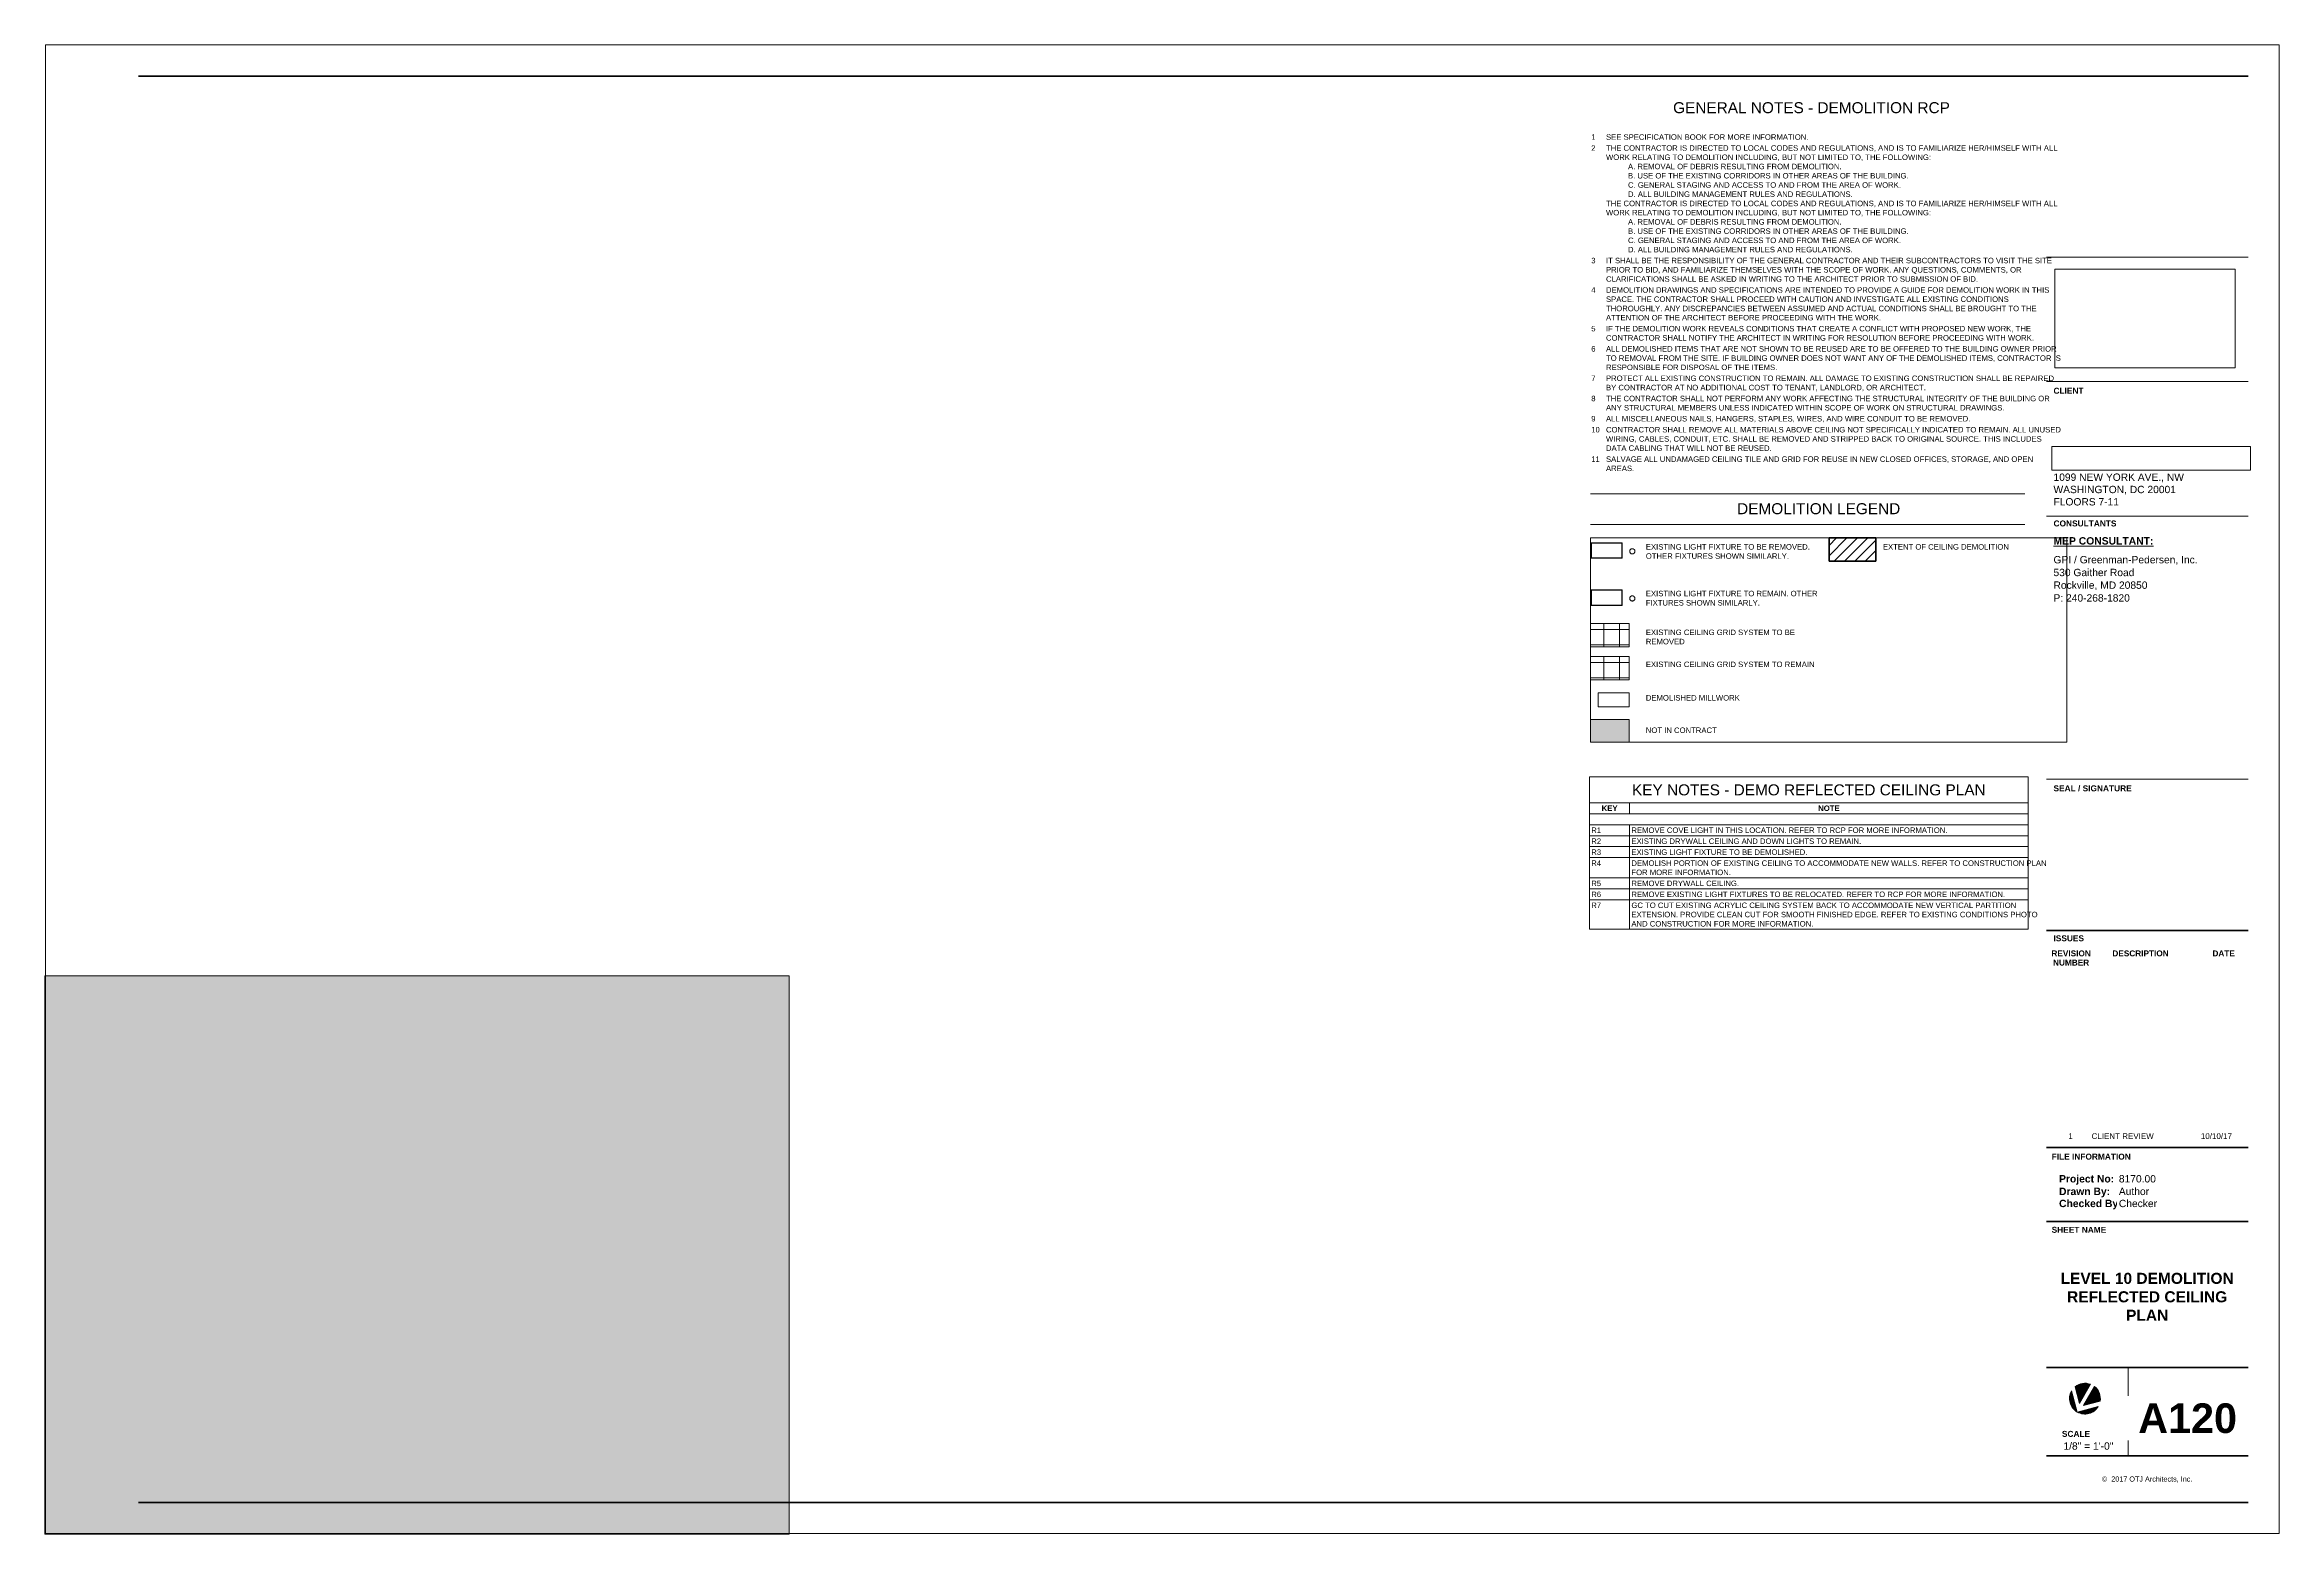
# Paper-space layout 'Layout1' of a CAD drawing. Header units: inches. Extents: x 0 to 36, y 0 to 24.
# The model-space entities are those that its viewports show. They can reach past a viewport. Long polylines and large blocks are cut down to what shows.
import ezdxf

# ---------------------------------------------------------------- set-up
doc = ezdxf.new("R2010")
doc.units = ezdxf.units.IN
doc.header["$MEASUREMENT"] = 0
for name, pattern in [('Dash', [0.25, 0.125, -0.125]), ('Dash 1_16_', [0.12499999999999999, 0.06249999999999999, -0.06249999999999999]), ('Dash 1_8_', [0.25, 0.125, -0.125]), ('Demolished 3_16_', [0.2812499999999999, 0.1874999999999999, -0.09374999999999997])]:
    doc.linetypes.add(name, pattern=pattern)
for name, color, linetype, lineweight in [('A-ANNO-NOTE', 131, 'Continuous', 9), ('A-DETL', 90, 'Continuous', 9), ('A-DETL-DEMO', 6, 'Demolished 3_16_', 9), ('A-DETL-GENF', 92, 'Continuous', 9), ('A-DETL-MBND', 5, 'Continuous', 9), ('A-DETL-THIN', 151, 'Continuous', 9), ('G-ANNO-REFR', 1, 'Dash', 9), ('G-ANNO-SCHD', 231, 'Continuous', 9), ('G-ANNO-TEXT', 231, 'Continuous', 9), ('G-ANNO-TTLB', 6, 'Continuous', 9), ('G-ANNO-TTLB-THIN', 151, 'Continuous', 9), ('G-ANNO-TTLB-WIDE', 214, 'Continuous', 50)]:
    doc.layers.add(name, color=color, linetype=linetype, lineweight=lineweight)
doc.layers.add('G-ANNO-NPLT', color=191, linetype='Continuous', plot=False)
doc.styles.add('Arial_1', font='arial.ttf', dxfattribs={"height": 0.09220621257485029})
doc.styles.add('Arial_B_2', font='arialbd.ttf', dxfattribs={"height": 0.09513339392643282})
doc.styles.add('Swis721 Lt BT', font='swissl.ttf', dxfattribs={"height": 8.514637904468403})
doc.styles.add('Swis721 Lt BT_1', font='swissl.ttf', dxfattribs={"height": 0.09608532357473035})
doc.styles.add('Swis721 Lt BT_2', font='swissl.ttf', dxfattribs={"height": 0.08333333333333331})
doc.styles.add('Swis721 Lt BT_3', font='swissl.ttf', dxfattribs={"height": 0.1182588597842835})
doc.styles.add('Swis721 Lt BT_4', font='swissl.ttf', dxfattribs={"height": 0.1773882896764253})
doc.styles.add('Swis721 Lt BT_5', font='swissl.ttf', dxfattribs={"height": 0.08869414483821263})
doc.styles.add('Swis721 Lt BT_B_1', font='', dxfattribs={"height": 0.1192218798151002})
doc.styles.add('Swis721 Lt BT_B_2', font='', dxfattribs={"height": 0.4768875192604006})
doc.styles.add('Swis721 Lt BT_B_3', font='', dxfattribs={"height": 0.1788328197226502})
doc.styles.add('Swis721 Lt BT_B_4', font='', dxfattribs={"height": 0.08941640986132511})
doc.styles.get('Swis721 Lt BT_B_1').set_extended_font_data('Swis721 Lt BT', bold=True)
doc.styles.get('Swis721 Lt BT_B_2').set_extended_font_data('Swis721 Lt BT', bold=True)
doc.styles.get('Swis721 Lt BT_B_3').set_extended_font_data('Swis721 Lt BT', bold=True)
doc.styles.get('Swis721 Lt BT_B_4').set_extended_font_data('Swis721 Lt BT', bold=True)
picture_1 = doc.add_image_def('image1.jpg', size_in_pixel=(1248, 150))
picture_2 = doc.add_image_def('image2.jpg', size_in_pixel=(2551, 1396))

# ---------------------------------------------------------------- blocks, each defined once
blk = doc.blocks.new('TB-DC_VA-24 x 36 - DC_VA 24X36-3374688-LEVEL 10 DEMOLITION REFLECTED CEILING PLAN')
at = {"layer": 'G-ANNO-TTLB'}
h = blk.add_hatch(color=256, dxfattribs=at)
edge = h.paths.add_edge_path(flags=0)
edge.add_line((32.66517749473161, 2.311137523626253), (32.75616867069017, 1.971553831908551))
edge.add_arc((32.88046492856971, 2.186841265746675), 0.2485925157591483, 149.9999999999986, 240.0000000000104, ccw=False)
h = blk.add_hatch(color=256, dxfattribs=at)
edge = h.paths.add_edge_path(flags=0)
edge.add_line((32.79448804294488, 2.111040377379424), (32.72269999401936, 2.378957023345547))
edge.add_arc((32.88046492856972, 2.186841265746635), 0.2485925157591917, 68.45651933527552, 129.3927463647064, ccw=False)
edge.add_line((32.97174988950517, 2.418066901865336), (32.79448804294488, 2.111040377379424))
h = blk.add_hatch(color=256, dxfattribs=at)
edge = h.paths.add_edge_path(flags=0)
edge.add_line((33.12572452239279, 2.146270703399233), (32.85780787642671, 2.074482654473722))
edge.add_line((32.85780787642671, 2.074482654473722), (33.03506972298693, 2.38150917895962))
edge.add_arc((32.88046492856969, 2.186841265746723), 0.2485925157591436, -9.39274636469412, 51.5434806647329, ccw=False)
h = blk.add_hatch(color=256, dxfattribs=at)
edge = h.paths.add_edge_path(flags=0)
edge.add_line((32.75616867069017, 1.97155383190856), (33.09575236240782, 2.062545007867137))
edge.add_arc((32.88046492856971, 2.186841265746674), 0.248592515759136, 240.0000000000069, 330.0000000000087, ccw=False)
at = {"layer": 'A-ANNO-NOTE'}
for p, q in [((32.75616867069017, 1.971553831908565), (32.66517749473162, 2.311137523626257)), ((32.66517749473162, 2.311137523626253), (32.75616867069017, 1.971553831908569)), ((32.75616867069017, 1.971553831908551), (32.66517749473161, 2.311137523626253)), ((32.72269999401936, 2.378957023345545), (32.79448804294488, 2.111040377379423)), ((32.79448804294488, 2.111040377379424), (32.72269999401936, 2.378957023345546)), ((32.72269999401936, 2.378957023345547), (32.79448804294488, 2.111040377379424)), ((32.97174988950518, 2.418066901865338), (32.79448804294488, 2.111040377379423)), ((32.79448804294488, 2.111040377379423), (32.97174988950518, 2.418066901865338)), ((32.79448804294488, 2.111040377379424), (32.97174988950517, 2.418066901865336)), ((33.03506972298698, 2.381509178959574), (32.85780787642671, 2.074482654473721)), ((32.85780787642671, 2.07448265447372), (33.03506972298698, 2.381509178959573)), ((33.03506972298693, 2.38150917895962), (32.85780787642671, 2.074482654473722)), ((33.09575236240781, 2.062545007867142), (32.75616867069017, 1.971553831908566)), ((32.75616867069018, 1.971553831908561), (33.09575236240781, 2.062545007867137)), ((33.09575236240782, 2.062545007867137), (32.75616867069017, 1.97155383190856)), ((33.12572452239277, 2.146270703399232), (32.85780787642671, 2.07448265447372)), ((32.85780787642671, 2.07448265447372), (33.12572452239277, 2.146270703399233)), ((32.85780787642671, 2.074482654473722), (33.12572452239279, 2.146270703399233))]:
    blk.add_line(p, q, dxfattribs=at)
for centre, radius, start, end in [((32.88046492856971, 2.186841265746674), 0.2485925157591424, 149.9999999999968, 240.0000000000108), ((32.8804649285697, 2.186841265746679), 0.2485925157591398, 149.999999999994, 239.9999999953111), ((32.88046492856971, 2.186841265746675), 0.2485925157591486, 149.9999999999979, 240.00000000001), ((32.88046492856973, 2.186841265746622), 0.2485925157592049, 68.4565193352762, 129.3927463647056), ((32.88046492856973, 2.18684126574662), 0.2485925157592115, 68.45651933527687, 129.3927463647065), ((32.88046492856972, 2.186841265746635), 0.2485925157591917, 68.4565193352751, 129.3927463647061), ((32.88046492856969, 2.186841265746727), 0.2485925157591366, 350.6072536353049, 51.54348066473147), ((32.88046492856969, 2.186841265746724), 0.2485925157591366, 350.6072536353153, 51.54348066473151), ((32.88046492856969, 2.186841265746723), 0.2485925157591436, 350.6072536353055, 51.54348066473253), ((32.88046492856971, 2.186841265746673), 0.248592515759136, 240.0000000000082, 330.0000000000084), ((32.8804649285697, 2.186841265746679), 0.2485925157591307, 239.9999999953101, 330.0000000000065), ((32.88046492856971, 2.186841265746674), 0.2485925157591396, 240.0000000000067, 330.0000000000076)]:
    blk.add_arc(centre, radius, start, end, dxfattribs=at)
at = {"layer": 'G-ANNO-TTLB'}
for p, q in [((0.01249999999996198, 24.0124999999998), (0.01249999999996198, 0.01249999999916795)), ((36.0125, 24.0125), (0.01249999999999929, 24.0125)), ((36.0125, 0.01249999999988205), (36.0125, 24.0125)), ((32.26249999999998, 20.58615224385849), (35.51249999999998, 20.58615224385849)), ((32.26249999999998, 20.58615224385849), (35.51249999999998, 20.58615224385849)), ((0.01249999999996198, 0.01249999999916529), (36.01249999999995, 0.01249999999916529))]:
    blk.add_line(p, q, dxfattribs=at)
at = {"layer": 'G-ANNO-TTLB-THIN'}
for p, q in [((32.26249999999998, 18.58047974385848), (35.51249999999999, 18.58047974385848)), ((32.26249999999998, 16.41007603562076), (35.51249999999999, 16.41007603562076)), ((32.26249999999997, 12.17184017249794), (35.51249999999999, 12.17184017249794)), ((33.57501179533868, 2.690203614458643), (33.57501179533868, 1.262499999999882))]:
    blk.add_line(p, q, dxfattribs=at)
at = {"layer": 'G-ANNO-TTLB-WIDE'}
for p, q in [((35.51249999999999, 23.50249999999988), (1.512500000000036, 23.50249999999988)), ((32.26249999999997, 9.731457673865457), (35.51249999999999, 9.731457673865457)), ((35.51249999999999, 6.238084377275196), (32.26249999999996, 6.238084377275206)), ((35.51249999999999, 5.04106319586103), (32.26249999999996, 5.041063195861041)), ((32.26249999999996, 2.690203614458643), (35.51249999999999, 2.690203614458643)), ((32.26249999999995, 1.262499999999882), (35.51249999999999, 1.262499999999882)), ((1.512499999999998, 0.512499999999882), (32.26249999999998, 0.512499999999882)), ((32.26249999999998, 0.512499999999882), (35.51249999999999, 0.512499999999882))]:
    blk.add_line(p, q, dxfattribs=at)
at = {"layer": 'G-ANNO-TTLB', "attachment_point": 1, "bg_fill": 3, "box_fill_scale": 1.25, "bg_fill_color": 0, "bg_fill_transparency": 0}
for s, insert, char_height, width, line_spacing_factor, style in [('DESCRIPTION', (33.32202222069675, 9.411992460571073), 0.09513339392643282, 1.053, 0.9385317878468563, 'Arial_B_2'), ('DATE', (34.93478327608478, 9.411992460571073), 0.09513339392643282, 0.41625, 0.9385317878468563, 'Arial_B_2'), ('Project No:', (32.46268918111955, 5.79106529491365), 0.1192218798151002, 0.9719999999999999, 0.9985383491037771, 'Swis721 Lt BT_B_1'), ('\\fSwis721 Lt BT|b1|i0|c0|p34|;SCALE', (32.50898079860782, 1.667155000893929), 0.09608532357473035, 0.4960054163845632, 1.006669768884753, 'Swis721 Lt BT_1')]:
    blk.add_mtext(s, dxfattribs=dict(at, insert=insert, char_height=char_height, width=width, line_spacing_factor=line_spacing_factor, style=style))
at = {"layer": 'G-ANNO-TTLB', "insert": (33.88280484204999, 0.932760695162638), "char_height": 0.08333333333333331, "width": 1.691133294186729, "attachment_point": 2, "line_spacing_factor": 1.006669768884753, "style": 'Swis721 Lt BT_2'}
blk.add_mtext('©  2017 OTJ Architects, Inc.', dxfattribs=at)
at = {"layer": 'G-ANNO-TTLB'}
image = blk.add_image(picture_2, insert=(32.39394147330498, 18.80362172958001), size_in_units=(2.9068955071309204, 1.5907589682300123), dxfattribs=at)
image.dxf.flags = 7
at = {"layer": 'G-ANNO-TTLB', "attachment_point": 1, "bg_fill": 3, "box_fill_scale": 1.25, "bg_fill_color": 0, "bg_fill_transparency": 0}
for s, insert, char_height, width, line_spacing_factor, style in [('\\fSwis721 Lt BT|b1|i0|c0|p34|;CLIENT', (32.37337726309554, 18.4818786766096), 0.09608532357473035, 0.5374407582938387, 1.006669768884753, 'Swis721 Lt BT_1'), ('\\fSwis721 Lt BT|b1|i0|c0|p34|;CONSULTANTS', (32.37428590828188, 16.34272496837187), 0.09608532357473035, 1.134597156398104, 1.006669768884753, 'Swis721 Lt BT_1'), ('\\fSwis721 Lt BT|b1|i0|c0|p34|;SEAL / SIGNATURE', (32.37325769334894, 12.07303768922743), 0.09608532357473035, 1.395396073121191, 1.006669768884753, 'Swis721 Lt BT_1'), ('\\fSwis721 Lt BT|b1|i0|c0|p34|;ISSUES', (32.37329619640249, 9.65579013132555), 0.09608532357473035, 0.547190250507786, 1.006669768884753, 'Swis721 Lt BT_1'), ('\\fSwis721 Lt BT|b1|i0|c0|p34|;FILE INFORMATION', (32.3437895233209, 6.136053448319706), 0.09608532357473035, 1.428300609343263, 1.006669768884753, 'Swis721 Lt BT_1'), ('Drawn By:', (32.46268918111955, 5.587734365212077), 0.1192218798151002, 0.8879999999999998, 0.9985383491037771, 'Swis721 Lt BT_B_1'), ('\\fSwis721 Lt BT|b1|i0|c0|p34|;SHEET NAME', (32.3437895233209, 4.956461656030365), 0.09608532357473035, 0.9859174001354094, 1.006669768884753, 'Swis721 Lt BT_1')]:
    blk.add_mtext(s, dxfattribs=dict(at, insert=insert, char_height=char_height, width=width, line_spacing_factor=line_spacing_factor, style=style))
at = {"layer": 'G-ANNO-TTLB', "bg_fill": 3, "box_fill_scale": 1.25, "bg_fill_color": 0, "bg_fill_transparency": 0}
for s, insert, char_height, width, attachment_point, line_spacing_factor, style in [('\\LMEP CONSULTANT:', (32.37329619640249, 16.07384631350395), 0.1192218798151002, 1.7925, 1, 0.9985383491037771, 'Swis721 Lt BT_B_1'), ('REVISION\\PNUMBER', (32.65724285685402, 9.411992460571073), 0.09513339392643282, 0.7357499999999999, 2, 0.9385317878468563, 'Arial_B_2'), ('Checked By:', (32.46268918111955, 5.393544271185731), 0.1192218798151002, 1.1115, 1, 0.9985383491037771, 'Swis721 Lt BT_B_1')]:
    blk.add_mtext(s, dxfattribs=dict(at, insert=insert, char_height=char_height, width=width, attachment_point=attachment_point, line_spacing_factor=line_spacing_factor, style=style))

msp = doc.modelspace()

# ---------------------------------------------------------------- hatches: boundary and pattern name
at = {"layer": 'A-DETL-GENF'}
h = msp.add_hatch(color=9, dxfattribs=at)
h.paths.add_polyline_path([(660.9834797504004, -433.4353236699365), (660.9834797504004, -433.9353236699367), (656.6900564768627, -433.9353236699367), (656.6900564768627, -433.4353236699365)], flags=0)
h.paths.add_polyline_path([(131.7649005817635, -847.9934023072881), (290.5474737708258, -780.5795451286284), (225.5827525661294, -627.5652885248403), (209.0142113761312, -634.599735399708), (202.6393634000832, -619.5847764199929), (206.8965580114022, -617.777314375756), (211.4639439432134, -628.5350787441521), (296.1436233221438, -592.5829270645872), (297.9510853663805, -596.840121675906), (229.8399471774483, -625.7578264806034), (294.804667396231, -778.7720807622261), (401.2880620836978, -733.5627343132778), (336.323366525161, -580.5485381150139), (334.7700657885984, -581.2080175095326), (332.9626037443614, -576.9508228982139), (428.6919528421276, -536.3073520656436), (430.4994148863645, -540.5645466769627), (340.58056113648, -578.741076070777), (405.5452557091027, -731.7552699468748), (515.3128700827389, -685.1515518586461), (511.6880892321665, -685.1515518586461), (511.6880892321665, -619.402784878663), (491.8949682861373, -619.402784878663), (491.8949682861373, -612.4027848786623), (492.0069584593399, -612.4027848786623), (492.0069584593399, -532.938113124592), (471.7334802800979, -532.938113124592), (471.7334802800979, -523.0579455151085), (467.3183953085825, -524.9324425105893), (465.510933264346, -520.6752478992706), (471.7334802800979, -518.0333631426876), (471.7334802800979, -508.938113124592), (495.733480280098, -508.938113124592), (495.733480280098, -510.5275882335143), (499.5069584593397, -510.5275882335143), (499.5069584593397, -516.5275882335143), (499.0069584593402, -516.5275882335143), (499.00695845934, -612.4027848786623), (658.1939491881178, -612.4027848786629), (718.2571642005398, -586.901919837391), (718.2571642005398, -516.527588233515), (539.5069584593398, -516.527588233515), (539.5069584593398, -510.5275882335147), (555.6706375525218, -510.5275882335147), (555.6706375525218, -394.7498531080818), (560.670637552522, -394.7498531080818), (560.670637552522, -437.3130093545554), (560.1706375525217, -437.3130093545554), (560.1706375525217, -441.9380093545553), (560.670637552522, -441.9380093545553), (560.6706375525217, -498.089884512022), (619.4834622039036, -498.089884512022), (619.4834622039036, -477.9380758056782), (626.4834622039037, -477.9380758056782), (626.4834622039037, -500.4648845120223), (758.1084797504187, -500.4648845120223), (758.1084797504187, -433.9353236699371), (754.233479750452, -433.9353236699371), (754.233479750452, -433.4353236699368), (758.1084797504187, -433.4353236699368), (758.1084797504187, -376.9359923148447), (697.4834797504166, -376.9359923148447), (697.4834797504169, -433.4353236699368), (721.7334797504519, -433.4353236699368), (721.7334797504519, -433.9353236699371), (693.4834797504004, -433.9353236699367), (693.4834797504004, -433.4353236699368), (696.983479750417, -433.4250143915866), (696.983479750417, -376.9359923148447), (661.4834797504026, -376.9359923148447), (661.4834797504005, -433.4353236699365), (660.9834797504004, -433.4353236699365), (660.9834797504006, -376.9359923148447), (625.4591332033247, -376.9359923148447), (625.4591332033247, -433.4353236699365), (624.1900564768625, -433.4353236699304), (624.1900564768625, -433.9353236699367), (625.4591332033247, -433.9353236699367), (625.4591332033247, -441.9380093545553), (600.1706375525218, -441.9380093545553), (600.1706375525218, -437.3130093545554), (620.8341332033248, -437.3130093545554), (620.8341332033248, -304.3748531080799), (601.170637552522, -304.3748531080799), (601.170637552522, -299.7498531080797), (634.6082499095239, -299.7498531080801), (634.6082499095238, -356.9493262361847), (665.48356246306, -356.9493262361847), (665.48356246306, -344.9495390663749), (665.98356246306, -344.9495390663749), (665.98356246306, -356.9493262361847), (696.983479750417, -356.9493262361847), (696.983479750417, -299.9495321712315), (699.2333815232184, -299.9495321712315), (699.2333815232184, -300.4495321712315), (697.483479750417, -300.4495321712315), (697.4834797504133, -356.9493262361847), (733.4832832960188, -356.9493262361847), (733.4832832960204, -300.4495321712315), (731.7333815232186, -300.4495321712315), (731.7333815232186, -299.9495321712315), (757.7091332033253, -299.9495321712315), (757.7091332033253, -300.4495321712319), (733.9832832960204, -300.4495321712315), (733.9832832960203, -356.9493262361847), (794.2091332029257, -356.9493262361851), (794.2091332029257, -300.4495321712319), (790.2091332033253, -300.4495321712319), (790.2091332033253, -299.9495321712318), (794.2091332029257, -299.9495321712321), (794.2091332029257, -230.9908611284903), (634.9834369303275, -230.9908611284903), (634.9834369303277, -254.9908611284898), (560.6706375525223, -254.9772400213572), (560.6706375525223, -299.7498531080797), (561.1706375525218, -299.7498531080797), (561.1706375525218, -304.3748531080799), (560.6706375525223, -304.3748531080799), (560.6706375525223, -346.7498530476798), (555.6706375525222, -346.7498530476798), (555.6706375525224, -249.9772400213571), (575.841356253928, -249.9772400213571), (575.841356253928, -200.8417931341545), (587.0913562539281, -200.8417931341545), (587.0913562539281, -243.7408611284898), (630.3584369303276, -243.7408611284898), (630.3584369303276, -224.9908611284898), (674.8584801254701, -224.9908611284898), (674.8584801254701, -160.8417334490035), (555.7355738054698, -160.8417334490035), (555.7355738054698, 0.6582535666877901), (596.7334635365, 0.6584493540502193), (596.7334635365, -16.34211509228492), (638.7335150115287, -16.34211509228492), (638.7335150115287, 0.6584493540498783), (700.7334455503875, 0.6584493540498783), (700.7334455503875, -16.34211509228492), (742.7335150101657, -16.34211509228492), (742.7335150101657, 0.6584493540498783), (804.7334455503876, 0.6584493540497077), (804.7334455503876, -16.34211509228492), (846.7335150106526, -16.34211509228492), (846.7335150106526, 0.6584493540495372), (908.7334455503877, 0.6584493540493667), (908.7334455503877, -16.34211509228492), (950.7335150105106, -16.34211509228492), (950.7335150105106, 0.6584493540490256), (993.7334803340614, 0.658277751595051), (993.7334803340616, -121.7445050640489), (988.7334803340614, -121.7445050640489), (988.7334803340614, -121.341732147947), (980.1084802804531, -121.341732147947), (980.1084802804531, -122.5917332798397), (769.7350734502111, -122.5917332798397), (769.735073450211, -217.7167764952557), (962.6086295582318, -217.7167764952557), (962.6086295582318, -199.9389344555793), (988.7334803340615, -199.9389344555796), (988.7334803340615, -161.7445050640489), (993.7334803340616, -161.7445050640489), (993.7334803340614, -227.3264629265263), (967.6086295582317, -227.3264629265263), (967.6086295582317, -227.4389344555792), (962.6086295582318, -227.4389344555792), (962.6086295582318, -224.7167764952559), (800.2091332029257, -224.7167764952559), (800.2091332029257, -303.8572704857594), (962.6086295582318, -303.8572704857594), (962.6086295582318, -267.4389344555791), (967.6086295582317, -267.4389344555791), (967.6086295582317, -426.9128688709922), (1012.733480280173, -426.9128688709874), (1012.733480280173, -431.5378688709873), (967.6086295582317, -431.5378688709873), (967.6086295582314, -457.4378800480577), (946.4834905811227, -457.4378800480577), (946.4834905811227, -308.85727048576), (800.2091332029257, -308.85727048576), (800.2091332029257, -362.9493262361854), (764.1084797504188, -362.9493262361851), (764.1084797504188, -516.527588233515), (744.7334802714332, -516.527588233515), (744.7334802714332, -520.1017166743524), (942.7334802837256, -520.1017166743524), (942.7334802837256, -524.6528885093068), (1492.420980294598, -524.6528885093068), (1492.420980294598, -327.9667222484053), (1377.045962948584, -327.9667222484053), (1377.045962948584, -349.6542222484053), (1369.045962948583, -349.6542222484053), (1369.045962948583, -82.65422224840505), (1372.420962948584, -82.65422224840505), (1372.420962948584, -36.966722248405), (1360.733462948585, -36.966722248405), (1360.733462948585, -32.34172224840511), (1369.045962948585, -32.34172224840511), (1369.045962948585, 0.6582777515948804), (1377.045962948584, 0.6582777515948804), (1377.045962948584, -3.966722248402277), (1492.420980294598, -3.966722248402277), (1492.420980294598, -323.3417222484052), (1497.045980294598, -323.3417222484052), (1497.045980294598, -372.9128688709854), (1498.733480294598, -372.9128688709857), (1498.733480294598, -377.5378688709877), (1497.045980294598, -377.5378688709877), (1497.045980294598, -524.6528885093068), (1723.695840537155, -524.6528885093068), (1723.695840537155, -257.1686532104838), (1557.045980280172, -257.1686532104838), (1557.045980280172, -261.856153210484), (1552.420980280172, -261.856153210484), (1552.420980280172, -247.8561532104839), (1557.045980280172, -247.8561532104839), (1557.045980280172, -252.5436532104838), (1723.695840537155, -252.5436532104838), (1723.695840537155, -137.3331090399347), (1557.045980280173, -137.3331090399347), (1557.045980280172, -207.856153210484), (1552.420980280172, -207.856153210484), (1552.420980280172, -70.85615321048378), (1557.045980280173, -70.85615321048378), (1557.045980280173, -132.7081090399348), (1723.695840537155, -132.7081090399348), (1723.695840537155, -17.58310903993464), (1582.733497611667, -17.58311999807779), (1582.733480280177, -29.34172933682128), (1557.045980280173, -29.34172933682128), (1557.045980280173, -30.85615321048368), (1552.420980280172, -30.85615321048368), (1552.420980280173, 61.1438467895162), (1557.045980280173, 61.1438467895162), (1557.045980280173, -1.341729336821345), (1582.733480280177, -1.341729336821345), (1582.733497611667, -12.95810903993475), (1723.695840537155, -12.95810903993475), (1723.695840537155, 102.6668909600653), (1557.045980280173, 102.6668909600653), (1557.045980280173, 101.1438467895163), (1552.420980280173, 101.1438467895163), (1552.420980280173, 109.1438467895158), (1557.045980280173, 109.1438467895158), (1557.045980280173, 107.2918909600653), (1723.695840537155, 107.2918909600653), (1723.695840537155, 222.6668909600656), (1557.045980280173, 222.6668909600656), (1557.045980280173, 149.1438467895159), (1552.420980280173, 149.1438467895159), (1552.420980280173, 228.9793909600652), (1557.045980280173, 228.9793909600652), (1557.045980280173, 227.2918909600655), (1723.695840537155, 227.2918909600655), (1723.695840537155, 284.9498731394818), (1723.296101291782, 284.9498731394818), (1723.296101291782, 338.9621311290135), (1557.045980280173, 338.9621311290135), (1557.045980280173, 268.9793909600652), (1552.420980280173, 268.9793909600652), (1552.420980280173, 343.5871311290134), (1723.296101291782, 343.5871311290134), (1723.296101291782, 351.5871328168307), (1732.420962948586, 351.5871328168307), (1732.420962948586, 355.5871328164284), (1737.045962948586, 355.5871328164284), (1737.045962948586, 351.5871328168307), (1910.234484195757, 351.5871328168307), (1910.234484195757, 580.4323211622443), (1737.045962948586, 580.4323211622443), (1737.045962948586, 395.5871328164287), (1732.420962948586, 395.5871328164287), (1732.420962948586, 418.9621311290129), (1666.045962948586, 418.9621311290129), (1666.045962948586, 402.3372728470329), (1598.733480280174, 402.337272847033), (1598.733480280174, 406.9622728470331), (1661.420962948586, 406.9622728470331), (1661.420962948586, 423.5871311290131), (1732.420962948586, 423.587131129013), (1732.420962948586, 580.4323211622443), (1377.045962948585, 580.4323211622443), (1377.045962948585, 406.9622728470336), (1378.733462948586, 406.9622728470336), (1378.733462948586, 402.3372728470335), (1298.733462948586, 402.3372728470347), (1298.733462948586, 406.9622728470346), (1372.420962948585, 406.9622728470346), (1372.420962948585, 580.4323211622443), (1077.045980280173, 580.4323211622443), (1077.045980280173, 406.9622728470346), (1210.733462948584, 406.9622728470346), (1210.733462948584, 402.3372728470347), (1077.045980280173, 402.3372728470347), (1077.045980280173, 82.27463112901528), (1072.420980280173, 82.27463112901528), (1072.420980280173, 103.9621311290153), (1071.733480280173, 103.9621311290153), (1071.733480280173, 108.5871311290154), (1072.420980280173, 108.5871311290157), (1072.420980280173, 580.4323211622443), (777.0459802801735, 580.4323211622443), (777.0459802801735, 558.5057474006862), (772.420980280173, 558.5057474006862), (772.420980280173, 580.4323211622443), (417.0459629485852, 580.4323211622443), (417.0459629485852, 406.9622728470368), (418.7079448382981, 406.9622728470367), (418.7079448382981, 402.3372728470366), (410.7079448382974, 402.3372728470373), (410.7079448382974, 406.9622728470372), (412.4209629485846, 406.9622728470372), (412.4209629485849, 580.4323211622443), (237.045962948585, 580.4323211622443), (237.045962948585, 577.1464684918938), (246.7334629486273, 577.1464684918938), (246.7334629486273, 553.1464684918938), (237.045962948585, 553.1464684918938), (237.0459629485845, 406.9622728470375), (238.733462948585, 406.9622728470375), (238.733462948585, 402.3372728470371), (230.7334629485846, 402.3372728470376), (230.7334629485846, 406.9622728470375), (232.4209629485847, 406.9622728470375), (232.4209629485847, 553.1464684918938), (222.7334802801171, 553.1464684918938), (222.7334802801171, 577.1464684918938), (232.4209629485847, 577.1464684918938), (232.4209629485847, 580.4323211622443), (-120.3534473380867, 580.4323211622443), (-120.3534473380867, 406.9622728470384), (52.42096294858477, 406.9622728470384), (52.42096294858477, 423.5871311290122), (59.66903768451719, 423.5871311290123), (59.66903768451719, 418.9621311290121), (57.04596294858482, 418.9621311290121), (57.04596294858482, 328.6497728470378), (52.42096294858477, 328.6497728470378), (52.42096294858477, 402.337272847038), (-120.3534473380867, 402.337272847038), (-120.3534473380867, 286.9622728470384), (52.42096294858468, 286.9622728470384), (52.42096294858468, 288.6497728470377), (57.04596294858465, 288.6497728470377), (57.04596294858465, 280.6497728470378), (52.42096294858468, 280.6497728470378), (52.42096294858468, 282.3372728470378), (-120.3534473380867, 282.3372728470378), (-120.3534473380867, 166.9622728470382), (52.42096294858468, 166.9622728470382), (52.42096294858468, 240.6497728470379), (57.04596294858465, 240.6497728470379), (57.0459629485844, 160.6497728470382), (52.42096294858468, 160.6497728470382), (52.42096294858468, 162.3372728470377), (-120.3534473380867, 162.3372728470377), (-120.3534473380867, 0.5498509733606624), (-80.76277963279912, 0.5498509733606624), (-80.76277963279912, -13.0377271529619), (52.42096294858374, -13.0377271529619), (52.42096294858468, 120.6497728470382), (57.0459629485844, 120.6497728470382), (57.04596294858414, -19.35022715296247), (52.42096294858417, -19.35022715296247), (52.42096294858417, -17.66272715296247), (-80.76277963279912, -17.66272715296247), (-80.76277963279912, -30.95014902663968), (-120.3534473380867, -30.95014902663968), (-120.3534473380867, -193.037727152962), (52.42096294858374, -193.037727152962), (52.42096294858417, -59.35022715296258), (57.04596294858414, -59.35022715296258), (57.04596294858414, -218.7685782842293), (71.2474848813423, -252.2180456395409), (66.99029027002317, -254.025507683778), (52.42096294858391, -219.7097321679713), (52.42096294858391, -197.6627271529626), (-120.3534473380867, -197.6627271529626), (-120.3534473380867, -254.1691410194723), (-75.11026976706621, -360.7321766774948), (83.67267643507458, -293.3182633531133), (82.62239443639623, -290.8444881059955), (86.8795890477152, -289.0370260617582), (141.9827562341804, -418.8239320500768), (137.7255616228615, -420.6313940943137), (85.48013847931148, -297.5754579644323), (-73.30280478509742, -364.9893700415511), (-4.765686685034011, -526.4175400353683), (-2.442673675134813, -525.4312666259975), (-6.070805219378811, -516.8857822016952), (16.02057794151034, -507.5065077074295), (19.64871457819929, -516.0520041261722), (154.0171451837534, -459.0036752530941), (153.3576657892346, -457.4503745165321), (157.6148604005535, -455.6429124722945), (160.7412812338282, -463.0067085567381), (156.4840866225092, -464.814170600975), (155.8246072279903, -463.2608698644128), (21.45617893386519, -520.3091977561353), (25.39985243577608, -529.5978908683186), (3.308469274886974, -538.9771653625843), (-0.6352093194687426, -529.6884602559606), (-2.95822170306539, -530.6747333994243), (42.32610365599292, -637.3346860610554), (201.1088589849522, -569.9208537750251), (172.1161907888822, -501.6331510231931), (176.3733854002012, -499.8256889789562), (207.1735156405079, -572.3705863421076), (190.6049744505102, -579.4050332169753), (191.2644538450291, -580.9583339535379), (187.0072592337102, -582.7657959977748), (186.3477798391913, -581.2124952612126), (44.13356863796171, -641.5918794251121), (122.7573648482561, -826.7775991057143)], flags=0)
h.paths.add_polyline_path([(225.7559194588985, -805.7600982712629), (216.376644964633, -783.6687151103738), (238.4680281255221, -774.2894406161081), (247.8473026197879, -796.3808237769972), (237.6084802801112, -800.7278908901086)], flags=0)
h.paths.add_polyline_path([(446.6697510677004, -711.9673533286441), (437.2904765734347, -689.875970167755), (459.3818597343238, -680.496695673489), (468.7611342285895, -702.5880788343787), (455.3311543876883, -708.2900064349677)], flags=0)
h.paths.add_polyline_path([(516.3130892321666, -684.7268917115497), (892.2846935714535, -525.1017166743529), (744.7334802714332, -525.1017166743529), (744.7334802714332, -532.9381131245926), (725.25716420054, -532.9381131245926), (725.25716420054, -561.4193000787214), (744.7334802714332, -561.4193000787214), (744.7334802714332, -585.4193000787214), (725.25716420054, -585.4193000787214), (725.25716420054, -591.534725207622), (659.6184002883464, -619.402784878663), (590.8130892321633, -619.402784878663), (590.8130892321667, -647.0636372626777), (516.7337343546027, -647.0636372626777), (516.7337343546027, -643.5636372626775), (587.3130892321702, -643.5636372626775), (587.3130892321706, -619.402784878663), (516.3130892321683, -619.402784878663), (516.3130892321666, -647.0636372626774)], flags=0)
h.paths.add_polyline_path([(263.3986650425624, -548.4992737162848), (261.5912029983255, -544.2420791049658), (291.3514933875298, -531.6068579757889), (277.1360486612342, -498.1245976543343), (247.3757377820332, -510.7598274828773), (245.5682757377952, -506.5026328715582), (352.3893152206466, -461.150002320481), (223.3518410342656, -157.222839700986), (122.7573648482563, -207.4855969072937), (115.7064711815874, -190.8783429327837), (115.7064711815874, -31.65422933682038), (108.2465035856305, -31.65422933682038), (108.2465035856305, 0.7473631608823438), (112.8715035856306, 0.7473631608823438), (112.8715035856303, -27.02922933682015), (206.4209629485842, -27.02922933682015), (206.4209629485842, 0.5871311290174502), (264.7334629485854, 0.5871311290174502), (264.7334629485854, -4.037868870982606), (263.0459629485856, -4.037868870982606), (263.0459629485856, -31.65422933682038), (237.608480280111, -31.65422933682038), (237.608480280111, -149.2430215811165), (370.420962948584, -149.2430215811168), (370.420962948584, -4.037868870982606), (304.7334629485854, -4.037868870982606), (304.7334629485854, 0.5871311290174502), (498.0459802801722, 0.5871311290174502), (498.0459802801722, -98.12541942120468), (493.4209802801721, -98.12541942120468), (493.4209802801721, -4.037868870982606), (375.0459629485842, -4.037868870982606), (375.0459629485842, -149.2430215811173), (493.4209802801718, -149.2430215811173), (493.4209802801721, -138.1254194212048), (498.0459802801722, -138.1254194212048), (498.0459802801718, -157.1254194212049), (493.4209802801719, -157.1254194212049), (493.4209802801719, -153.8680215811176), (432.045980280172, -153.8680215811176), (432.0459802801718, -196.8129194212048), (493.4209802801718, -196.8129194212048), (493.4209802801718, -196.1254194212049), (498.0459802801718, -196.1254194212049), (498.0459802801716, -296.1254194212052), (493.4209802801716, -296.1254194212052), (493.4209802801718, -229.4379194212051), (466.4209802801718, -229.4379194212051), (466.4209802801718, -201.437919421205), (306.400235374102, -201.4379194212043), (306.400235374102, -153.8680215811171), (237.6084802801115, -153.8680215811171), (237.6084802801111, -178.9674725400735), (305.0490310847446, -337.8129194212056), (493.4209802801716, -337.8129194212046), (493.4209802801716, -336.1254194212053), (498.0459802801716, -336.1254194212053), (498.0459802801716, -448.8758938157193), (416.5040075704747, -483.4958804832575), (414.696545526238, -479.2386858719381), (493.4209802801714, -445.8149313192529), (493.4209802801716, -342.4379194212052), (307.0126539244019, -342.4379194212045), (372.6694370924964, -497.0819865096507), (377.8775651040201, -494.8707900383114), (379.6850271482568, -499.1279846496305), (370.2197068367858, -503.1466421838746), (358.4956137193243, -475.5324132326029), (285.6920719183069, -506.4423552262077), (297.4161500430856, -534.056590542871), (275.0265140687682, -543.5624790216979)], flags=0)
h.paths.add_polyline_path([(259.1146042551509, -532.4915474716653), (249.7353297611826, -510.400164310648), (271.8267129222022, -501.0208898166821), (281.2059874161659, -523.112272977698), (261.5912029983255, -531.4400651242565)], flags=0)
h.paths.add_polyline_path([(1566.733480207883, -523.3129362198791), (1542.733480207883, -523.3129362198791), (1542.733480207883, -499.3129362198792), (1566.733480207883, -499.3129362198792)], flags=0)
h.paths.add_polyline_path([(1243.358480280165, -523.3129362198781), (1242.733480280165, -523.3129362198781), (1242.733480280165, -499.3129362198782), (1266.733480280165, -499.3129362198782), (1266.733480280165, -523.3129362198781), (1266.091769050219, -523.3129362198781)], flags=0)
h.paths.add_polyline_path([(967.9420846501716, -523.3129362198771), (943.9420846501716, -523.3129362198771), (943.9420846501716, -499.3129362198775), (967.9420846501716, -499.3129362198775)], flags=0)
h.paths.add_polyline_path([(758.1084797504187, -510.5275882335147), (758.1084797504187, -505.0898845120228), (560.6706375525217, -505.0898845120225), (560.6706375525217, -510.5275882335147), (720.7334802310797, -510.5275882335147), (720.7334802310797, -508.9381131245927), (744.73348023108, -508.9381131245927), (744.73348023108, -510.5275882335147), (751.6346172423886, -510.5275882335147)], flags=0)
h.paths.add_polyline_path([(283.8846098740689, -502.1851606148886), (356.6881493637157, -471.2752196026145), (354.1967795762552, -465.4071959504697), (281.3932432725553, -496.3171356100967), (282.1606310336554, -498.1245976543343)], flags=0)
h.paths.add_polyline_path([(960.4277318139339, -452.4378800480582), (962.6086295582314, -452.4378800480582), (962.6086295582318, -308.85727048576), (951.483490581123, -308.85727048576), (951.483490581123, -452.4378800480578)], flags=0)
h.paths.add_polyline_path([(1059.045980280174, -445.654222248404), (1054.420980280173, -445.654222248404), (1054.420980280173, -431.5378688709873), (1052.733480280173, -431.5378688709873), (1052.733480280173, -426.9128688709878), (1054.420980280173, -426.9128688709878), (1054.420980280173, 0.658277751595051), (1107.050519605801, 0.6582777515948804), (1107.050519605801, -3.966722248405176), (1104.863019605801, -3.966722248405176), (1104.863019605801, -32.34172224840511), (1224.238019605801, -32.34172224840511), (1224.238019605801, -3.966722248405176), (1222.050519605801, -3.966722248405176), (1222.050519605801, 0.6582777515948804), (1280.863019605801, 0.6582777515948804), (1280.863019605801, -32.34172224840511), (1320.733462948585, -32.34172224840511), (1320.733462948585, -36.966722248405), (1059.045980280174, -36.966722248405), (1059.045980280174, -431.5378688709873)], flags=0)
h.paths.add_polyline_path([(1566.733480207883, -377.5378688709877), (1538.733480294598, -377.5378688709877), (1538.733480294598, -372.9128688709874), (1552.420980280172, -372.9128688709874), (1552.420980280172, -301.8561532104839), (1557.045980280172, -301.8561532104839), (1557.045980280172, -372.9128688709874), (1723.296101291781, -372.9128688709874), (1723.296101291781, -377.5378688709877), (1658.351285964556, -377.5378688709877)], flags=0)
h.paths.add_polyline_path([(660.9834797504006, -370.9359923148447), (758.1084797504187, -370.9359923148447), (758.1084797504187, -362.9493262361851), (625.4591332033247, -362.9493262361851), (625.4591332033247, -370.9359923148447), (626.0897548485765, -370.9359923148447)], flags=0)
h.paths.add_polyline_path([(631.108249909524, -356.9493262361847), (631.108249909524, -304.3748531080799), (625.4591332033247, -304.3748531080799), (625.4591332033247, -356.9493262361847)], flags=0)
h.paths.add_polyline_path([(739.4909429908583, -224.9908611284898), (766.235073450209, -224.9908611284898), (766.2350734502096, -205.9380655476204), (679.48348012547, -205.9380655476204), (679.48348012547, -224.9908611284898), (682.1893412593387, -224.9908611284898)], flags=0)
h.paths.add_polyline_path([(769.735073450211, -224.9908611284898), (794.2091332029257, -224.9908611284898), (794.2091332029257, -224.7167764952559), (769.735073450211, -224.7167764952559)], flags=0)
h.paths.add_polyline_path([(471.7334802800965, -224.8129194212049), (471.7334802800965, -201.437919421205), (471.0459802801718, -201.437919421205), (471.0459802801718, -224.8129194212049)], flags=0)
h.paths.add_polyline_path([(968.1321642494678, -222.3264629265263), (968.1321642494678, -204.9389344555794), (967.6086295582318, -204.9389344555794), (967.6086295582318, -222.3264629265263)], flags=0)
h.paths.add_polyline_path([(679.48348012547, -201.3130655476202), (766.2350734502097, -201.3130655476202), (766.2350734502113, -119.3417332798391), (679.4834801254707, -119.3417332798391), (679.4834801254706, -160.8417334490035)], flags=0)
h.paths.add_polyline_path([(319.3901480231708, -196.8129194212048), (427.4209802801719, -196.8129194212048), (427.4209802801719, -153.8680215811176), (311.025235374102, -153.8680215811171), (311.0252353741021, -196.8129194212048)], flags=0)
h.paths.add_polyline_path([(232.9834802801109, -168.0740236719961), (232.9834802801109, -157.4385014024943), (229.160356396528, -159.0692659331558), (230.4397923074435, -162.0827728900295)], flags=0)
h.paths.add_polyline_path([(668.2334801254706, -146.8417334490031), (668.2334801254707, -111.3417332798389), (771.7334455503858, -111.3417332798392), (771.7334455503858, -24.34155064595108), (569.73557380547, -24.34155064594972), (569.73557380547, -146.8417334490031), (584.6694666834949, -146.8417334490031)], flags=0)
h.paths.add_polyline_path([(776.3584455503858, -111.3417332798392), (979.7334803340615, -111.3417332798392), (979.7334803340615, -24.34155064595108), (776.3584455503858, -24.34155064595108), (776.3584455503858, -92.82666293995258)], flags=0)
h.paths.add_polyline_path([(1228.863019605803, -32.34172224840511), (1276.2380196058, -32.34172224840511), (1276.238019605801, -3.966722248406028), (1268.733497611638, -3.966722248405176), (1268.733480280148, -29.3417293368235), (1240.733480280148, -29.3417293368235), (1240.733480280148, -3.966722248405176), (1228.863019605803, -3.966722248405176), (1228.863019605803, -29.3417293368235)], flags=0)
h.paths.add_polyline_path([(1100.238019605801, -32.34172224840511), (1100.238019605801, -3.966722248405176), (1059.045980280174, -3.966722248405176), (1059.045980280174, -32.34172224840511), (1087.420980280173, -32.34172224840511)], flags=0)
h.paths.add_polyline_path([(-93.75213130742063, -27.45014902663962), (-84.26277963279914, -27.45014902663962), (-84.26277963279914, -27.34172933681918), (-117.7521313074207, -27.34172933681918), (-117.7521313074207, -17.66272715296247), (-120.3534473380867, -17.66272715296247), (-120.3534473380867, -27.45014902663962), (-117.7521313074207, -27.45014902663962)], flags=0)
h.paths.add_polyline_path([(248.7334802801109, -27.02922933682032), (258.4209629485856, -27.02922933682032), (258.4209629485857, -4.037868870982606), (248.7334802801109, -4.037868870982606), (248.7334802801109, -19.18030134033904)], flags=0)
h.paths.add_polyline_path([(211.0459629485843, -27.02922933682015), (220.7334802801107, -27.02922933682015), (220.7334802801107, -4.037868870982606), (211.0459629485843, -4.037868870982606)], flags=0)
h.paths.add_polyline_path([(-117.7521313074207, -13.0377271529619), (-117.7521313074207, -2.950149026639394), (-120.3534473380867, -2.950149026639394), (-120.3534473380867, -13.0377271529619)], flags=0)
h.paths.add_polyline_path([(807.0459802801728, 78.27463112901431), (802.4209802801727, 78.27463112901431), (802.4209802801727, 94.02463112901567), (777.0459802801735, 94.02463112901567), (777.0459802801735, 82.27463112901425), (772.420980280173, 82.27463112901425), (772.386829887253, 107.149134468161), (726.0459629486155, 107.1491344681612), (726.0459629486155, 111.7741344681611), (725.7959629486157, 111.7741344681611), (725.7959629486157, 294.1491344681614), (726.0459629486155, 294.1491344681614), (726.0459629486155, 307.5871311290167), (772.420980280173, 307.5871311290167), (772.420980280173, 518.5057474006862), (777.0459802801735, 518.5057474006862), (777.0459802801735, 94.52463112901573), (802.4209802801727, 94.52463112901573), (802.4209802801727, 108.5871311290161), (807.0459802801728, 108.5871311290161), (807.0459802801728, 84.58713112901539), (994.420980280173, 84.58713112901539), (994.420980280173, 108.5871311290154), (999.7334802801731, 108.5871311290154), (999.7334802801731, 103.9621311290153), (999.0459802801731, 103.9621311290153), (999.0459802801731, 79.96213112901533), (807.0459802801728, 79.96213112901533)], flags=0)
h.paths.add_polyline_path([(1163.045980280173, 79.96213112901431), (1134.733480280173, 79.96213112901431), (1134.733480280173, 84.58713112901437), (1158.420980280173, 84.58713112901437), (1158.420980280173, 191.9621311290144), (1132.420980280173, 191.9621311290144), (1132.420980280173, 343.5871311290149), (1137.045980280173, 343.5871311290149), (1137.045980280173, 222.5871311290145), (1377.045962948585, 222.5871311290145), (1377.045962948585, 339.8371311290131), (1496.608480294599, 339.8371311290131), (1496.608480294599, 186.5871311290145), (1497.045980294599, 186.5871311290145), (1497.045980294599, 180.2746311290141), (1492.420980294599, 180.2746311290141), (1492.420980294599, 181.9621311290145), (1377.045962948585, 181.9621311290145), (1377.045962948585, 84.58713112901437), (1492.420980294599, 84.58713112901437), (1492.420980294599, 140.274631129014), (1497.045980294599, 140.274631129014), (1497.045980294599, 79.96213112901431), (1262.238019605801, 79.96213112901431), (1262.238019605801, 109.5871311290143), (1266.8630196058, 109.5871311290143), (1266.8630196058, 84.58713112901437), (1363.420962948585, 84.58713112901437), (1363.420962948585, 182.8371311290145), (1338.733462948589, 182.8371311290145), (1338.733462948589, 186.5871311290145), (1372.420962948585, 186.5871311290145), (1372.420962948585, 217.9621311290145), (1266.733462948589, 217.9621311290145), (1266.733462948588, 193.5871311290145), (1262.108462948584, 193.5871311290145), (1262.108462948584, 217.9621311290145), (1163.045980280174, 217.9621311290145), (1163.045980280174, 109.58713112901), (1186.8005196058, 109.5871311290145), (1186.8005196058, 104.9621311290143), (1185.363019605801, 104.9621311290144), (1185.363019605801, 84.58713112901437), (1226.238019605801, 84.58713112901437), (1226.238019605801, 104.9621311290143), (1225.8005196058, 104.9621311290143), (1225.8005196058, 109.5871311290145), (1230.863019605801, 109.5871311290143), (1230.863019605801, 79.96213112901431), (1180.738019605801, 79.96213112901431)], flags=0)
h.paths.add_polyline_path([(237.6084802801112, 79.9621311290167), (108.2465035856306, 79.9621311290167), (108.2465035856306, 140.2746311290169), (112.8715035856308, 140.2746311290169), (112.8715035856308, 84.58713112901658), (232.4209629485843, 84.58713112901658), (232.4209629485843, 181.9621311290238), (112.8715035856308, 181.9621311290172), (112.8715035856308, 180.274631129017), (108.2465035856306, 180.274631129017), (108.2465035856306, 186.5871311290173), (232.4209629485843, 186.5871311290173), (232.4209629485843, 338.9621311290197), (108.2465035856311, 338.9621311290197), (108.2465035856311, 343.5871311290204), (583.0459802801724, 343.5871311290192), (583.0459802801724, 233.7746311290165), (578.4209802801722, 233.7746311290165), (578.4209802801722, 235.9621311286164), (561.0459802801727, 235.9621311286164), (561.0459802801727, 84.58713112901658), (578.4209802801722, 84.58713112901658), (578.4209802801722, 86.77463112901613), (583.0459802801726, 86.77463112901613), (583.0459802801726, 79.9621311290167), (430.4209629485848, 79.9621311290167), (430.4209629485848, 109.587131129016), (435.0459629485848, 109.587131129016), (435.0459629485848, 84.58713112901658), (556.4209802801722, 84.58713112901658), (556.4209802801722, 235.9621311286164), (399.0459629485848, 235.9621311286164), (399.0459629485848, 144.5871311290171), (432.7334629485849, 144.5871311290171), (432.7334629485849, 139.9621311290172), (360.7334629485848, 139.9621311290172), (360.7334629485848, 144.5871311290171), (384.7334629485849, 144.5871311290171), (384.7334629485804, 235.9621311286164), (237.0459629485845, 235.9621311286164), (237.0459629485845, 84.58713112901658), (358.4209629485847, 84.58713112901658), (358.4209629485847, 109.5871311290157), (363.0459629485848, 109.5871311290157), (363.0459629485848, 79.9621311290167), (275.0265140687682, 79.9621311290167)], flags=0)
h.paths.add_polyline_path([(1164.449622161812, 84.58713112901437), (1180.738019605801, 84.58713112901437), (1180.738019605801, 104.9621311290144), (1163.045980280174, 104.9621311290161), (1163.045980280174, 84.58713112901437)], flags=0)
h.paths.add_polyline_path([(1372.420962948585, 84.58713112901437), (1372.420962948585, 182.8371311290145), (1368.045962948585, 182.8371311290145), (1368.045962948584, 84.58713112901437)], flags=0)
h.paths.add_polyline_path([(662.5414289337316, 107.1491344681612), (648.7334629486154, 107.1491344681612), (648.7334629486154, 294.1491344681611), (665.2959629486155, 294.1491344681611), (665.2959629486155, 289.5241344681612), (667.0459629486156, 289.5241344681612), (667.0459629486156, 107.1491344681612), (665.2959629486155, 107.1491344681612)], flags=0)
h.paths.add_polyline_path([(730.6709629486154, 111.7741344681611), (769.1084629486159, 111.7741344681611), (769.1084629486159, 289.5241344681612), (730.6709629486154, 289.5241344681612), (730.6709629486154, 165.4413065026772)], flags=0)
h.paths.add_polyline_path([(653.3584629486154, 111.7741344681611), (661.7959629486153, 111.7741344681611), (661.7959629486153, 135.7694971193878), (662.4209629486154, 135.7694971193878), (662.4209629486154, 289.5241344681612), (653.3584629486154, 289.5241344681612), (653.3584629486154, 174.2116344681396)], flags=0)
h.paths.add_polyline_path([(389.3584629485849, 144.5871311290171), (394.4209629485848, 144.5871311290171), (394.4209629485836, 235.9621311286164), (389.3584629485848, 235.9621311286164), (389.3584629485849, 145.4784071706837)], flags=0)
h.paths.add_polyline_path([(1158.420980280173, 196.5871311290136), (1158.420980280173, 217.9621311290145), (1137.045980280173, 217.9621311290145), (1137.045980280173, 196.5871311290141), (1158.16130653207, 196.5871311290145)], flags=0)
h.paths.add_polyline_path([(730.6709629486154, 294.1491344681614), (772.420980280173, 294.1491344681614), (772.420980280173, 302.9621311290166), (730.6709629486154, 302.9621311290166), (730.6709629486154, 299.4291629513747)], flags=0)
h.paths.add_polyline_path([(1513.598324527675, 402.337272847033), (1418.733462948587, 402.337272847033), (1418.733462948587, 406.9622728470336), (1552.420980280173, 406.9622728470331), (1552.420980280173, 548.6464684918934), (1557.045980280173, 548.6464684918934), (1557.045980280173, 406.9622728470331), (1558.733480280175, 406.9622728470331), (1558.733480280175, 402.337272847033), (1515.553961116656, 402.337272847033)], flags=0)
h.paths.add_polyline_path([(1258.733462948586, 402.3372728470347), (1250.733462948585, 402.3372728470347), (1250.733462948585, 406.9622728470346), (1252.420962948585, 406.9622728470346), (1252.420962948585, 548.6464684918935), (1257.045962948585, 548.6464684918935), (1257.045962948585, 406.9622728470346), (1258.733462948586, 406.9622728470346)], flags=0)
h.paths.add_polyline_path([(623.6690376845175, 402.3372728470361), (458.707944838298, 402.3372728470361), (458.707944838298, 406.9622728470362), (607.4209629485853, 406.9622728470362), (607.420962948585, 548.6464684918944), (612.0459629485852, 548.6464684918944), (612.0459629485852, 406.9622728470362), (623.6690376845175, 406.9622728470362)], flags=0)
h.paths.add_polyline_path([(278.9834802801722, 402.337272847037), (278.7334629485851, 402.337272847037), (278.7334629485851, 406.9622728470368), (370.7079448382974, 406.9622728470368), (370.7079448382974, 402.337272847037), (279.7599374154797, 402.337272847037)], flags=0)
h.paths.add_polyline_path([(128.287718490728, 402.3372728470378), (101.3565376845174, 402.3372728470378), (101.3565376845174, 418.9621311290123), (99.6690376845172, 418.9621311290121), (99.6690376845172, 423.5871311290123), (101.3565376845174, 423.5871311290123), (101.3565376845174, 548.6497728470355), (105.9815376845174, 548.6497728470355), (105.9815376845174, 406.9622728470379), (190.7334629485844, 406.9622728470379), (190.7334629485844, 402.3372728470378), (131.0881291840807, 402.3372728470378)], flags=0)
h.paths.add_polyline_path([(1542.733601291803, 514.8494622149509), (1542.733618623293, 577.1464684918896), (1566.733601291803, 577.1464684918896), (1566.733601291803, 553.1464684918896), (1542.733618623293, 553.1464684918896)], flags=0)
h.paths.add_polyline_path([(1266.733601291803, 553.1464684918905), (1242.733618623293, 553.1464684918905), (1242.733618623293, 577.1464684918905), (1266.733601291803, 577.1464684918905)], flags=0)
h.paths.add_polyline_path([(957.0459629485853, 553.1464684918914), (942.7336186232928, 553.1464684918914), (942.7336186232928, 577.1464684918914), (966.733601291803, 577.1464684918914), (966.733601291803, 553.1464684918914)], flags=0)
h.paths.add_polyline_path([(607.420962948585, 553.1464684918925), (596.7336186232916, 553.1464684918925), (596.7336186232916, 577.1464684918925), (620.7336012918017, 577.1464684918925), (620.7336012918017, 553.1464684918925), (612.0459629485852, 553.1464684918925)], flags=0)
h.paths.add_polyline_path([(-34.61643854595855, 553.1464684918946), (-39.26651971988309, 553.1464684918946), (-39.26651971988309, 577.1464684918946), (-15.26651971988309, 577.1464684918946), (-15.26651971988309, 553.1464684918946)], flags=0)
h = msp.add_hatch(dxfattribs=at)
h.set_pattern_fill('FP_7', style=0, pattern_type=2)
h.set_pattern_definition([(45, (1580.019, 0), (-8.012226937624769, 8.01222693762477), [])])
h.paths.add_polyline_path([(2647.917811911741, -150.2385066515618), (2647.917811911741, -114.2385066515618), (2575.917811911741, -114.2385066515618), (2575.917811911741, -150.2385066515618)], flags=0)
h = msp.add_hatch(dxfattribs=at)
h.set_pattern_fill('FP_6', style=0, pattern_type=2)
h.set_pattern_definition([(0, (907.323, -354.859), (0, 24), []), (90, (907.323, -354.859), (-48, 2.939152317953648e-15), [])])
h.paths.add_polyline_path([(2266.563903897651, -333.6662956989464), (2266.563903897651, -297.6662956989464), (2206.563903897651, -297.6662956989464), (2206.563903897651, -333.6662956989464)], flags=0)
msp.add_hatch(color=9, dxfattribs=at).paths.add_polyline_path([(2266.563903897651, -430.2927706406011), (2266.563903897651, -395.2927706406011), (2206.563903897651, -395.2927706406011), (2206.563903897651, -430.2927706406011)], flags=0)

# ---------------------------------------------------------------- linework, layer by layer
at = {"layer": 'A-DETL', "linetype": 'Dash 1_8_', "lineweight": 70}
for p, q in [((2647.91781191174, -114.2385066515618), (2575.91781191174, -114.2385066515618)), ((2575.91781191174, -114.2385066515618), (2575.91781191174, -150.2385066515617)), ((2647.91781191174, -150.2385066515617), (2647.91781191174, -114.2385066515618)), ((2575.91781191174, -150.2385066515617), (2647.91781191174, -150.2385066515617))]:
    msp.add_line(p, q, dxfattribs=at)
at = {"layer": 'A-DETL', "linetype": 'Dash 1_16_'}
for p, q in [((2207.56390389765, -194.7927706406001), (2255.56390389765, -194.7927706406001)), ((2207.56390389765, -218.7927706406001), (2207.56390389765, -194.7927706406001)), ((2255.56390389765, -194.7927706406001), (2255.56390389765, -218.7927706406001)), ((2208.06390389765, -195.2927706406008), (2255.06390389765, -195.2927706406008)), ((2208.06390389765, -218.2927706406008), (2208.06390389765, -195.2927706406008)), ((2255.06390389765, -195.2927706406008), (2255.06390389765, -218.2927706406008)), ((2255.06390389765, -218.2927706406008), (2208.06390389765, -218.2927706406008)), ((2255.56390389765, -218.7927706406001), (2207.56390389765, -218.7927706406001))]:
    msp.add_line(p, q, dxfattribs=at)
at = {"layer": 'A-DETL'}
msp.add_line((2227.322716435088, -297.6662956989462), (2227.322716435088, -333.6662956989462), dxfattribs=at)
at = {"layer": 'A-DETL', "linetype": 'Dash 1_16_'}
for radius, start, end in [(3.999999999973625, 0, 180), (3.999999999974079, 180, 0)]:
    msp.add_arc((2271.387596755114, -207.977640449984), radius, start, end, dxfattribs=at)
at = {"layer": 'A-DETL-DEMO'}
for p, q in [((2207.56390389765, -131.4576230498608), (2207.56390389765, -127.9576230498609)), ((2227.322716435088, -246.6662956989459), (2227.322716435088, -282.6662956989462)), ((2251.322716435088, -246.6662956989459), (2251.322716435088, -282.6662956989462)), ((2206.563903897651, -255.8586230798505), (2266.563903897651, -255.8586230798507)), ((2206.563903897651, -279.8586230798506), (2266.563903897651, -279.8586230798508)), ((2218.563903897651, -354.144226411886), (2266.563903897651, -354.144226411886)), ((2218.563903897651, -375.6442264118859), (2218.563903897651, -354.144226411886)), ((2266.563903897651, -354.144226411886), (2266.563903897651, -375.6442264118859)), ((2266.563903897651, -375.6442264118859), (2218.563903897651, -375.6442264118859))]:
    msp.add_line(p, q, dxfattribs=at)
at = {"layer": 'A-DETL-MBND'}
for p, q in [((2207.56390389765, -121.7927706406002), (2255.56390389765, -121.7927706406002)), ((2207.56390389765, -145.7927706406), (2207.56390389765, -121.7927706406002)), ((2255.56390389765, -121.7927706406002), (2255.56390389765, -145.7927706406)), ((2208.06390389765, -122.2927706406008), (2255.06390389765, -122.2927706406008)), ((2208.06390389765, -145.2927706406007), (2208.06390389765, -122.2927706406008)), ((2255.06390389765, -122.2927706406008), (2255.06390389765, -145.2927706406007)), ((2255.06390389765, -145.2927706406007), (2208.06390389765, -145.2927706406007)), ((2255.56390389765, -145.7927706406), (2207.56390389765, -145.7927706406))]:
    msp.add_line(p, q, dxfattribs=at)
for radius, start, end in [(3.999999999974079, 0, 179.9999999999996), (3.999999999973966, 180.0000000000002, 359.9999999999991)]:
    msp.add_arc((2271.387596755114, -134.977640449984), radius, start, end, dxfattribs=at)
at = {"layer": 'A-DETL-THIN'}
for p, q in [((2206.563903897651, -246.6662956989459), (2266.563903897651, -246.6662956989459)), ((2206.563903897651, -282.6662956989462), (2206.563903897651, -246.6662956989459)), ((2266.563903897651, -246.6662956989459), (2266.563903897651, -282.6662956989462)), ((2266.563903897651, -282.6662956989462), (2206.563903897651, -282.6662956989462)), ((2266.563903897651, -297.6662956989462), (2206.563903897651, -297.6662956989462)), ((2206.563903897651, -297.6662956989462), (2206.563903897651, -333.6662956989462)), ((2266.563903897651, -333.6662956989462), (2266.563903897651, -297.6662956989462)), ((2206.563903897651, -333.6662956989462), (2266.563903897651, -333.6662956989462)), ((2266.563903897651, -395.2927706406009), (2206.563903897651, -395.2927706406009)), ((2206.563903897651, -395.2927706406009), (2206.563903897651, -430.2927706406008)), ((2266.563903897651, -430.2927706406008), (2266.563903897651, -395.2927706406009)), ((2206.563903897651, -430.2927706406008), (2266.563903897651, -430.2927706406008))]:
    msp.add_line(p, q, dxfattribs=at)

# ---------------------------------------------------------------- texts
at = {"layer": 'G-ANNO-TEXT', "color": 7, "char_height": 8.514637904468412, "attachment_point": 1, "line_spacing_factor": 1.006669768884753, "style": 'Swis721 Lt BT'}
for s, insert, width in [('EXISTING LIGHT FIXTURE TO BE REMOVED.\\POTHER FIXTURES SHOWN SIMILARLY.', (2292.319210840144, -123.8386889114887), 280.368), ('EXTENT OF CEILING DEMOLITION', (2659.085276293492, -123.8386889114887), 217.944), ('EXISTING LIGHT FIXTURE TO REMAIN. OTHER\\PFIXTURES SHOWN SIMILARLY.', (2292.319210840144, -196.1249556763692), 293.5439999999999), ('EXISTING CEILING GRID SYSTEM TO BE\\PREMOVED', (2292.319210840144, -256.1249556763693), 255.204), ('EXISTING CEILING GRID SYSTEM TO REMAIN', (2292.319210840144, -305.6526287960467), 289.008), ('DEMOLISHED MILLWORK', (2292.319210840144, -357.4952914234493), 163.836), ('NOT IN CONTRACT', (2292.319210840144, -407.6526287960468), 123.12)]:
    msp.add_mtext(s, dxfattribs=dict(at, insert=insert, width=width))

psp = doc.layouts.get("Layout1")

# ---------------------------------------------------------------- linework, layer by layer
at = {"layer": 'A-DETL-THIN'}
for p, q in [((24.91176723588248, 16.7704869795731), (31.91176723588248, 16.77048697957308)), ((24.91176723588248, 16.28048697957311), (31.91176723588248, 16.28048697957309))]:
    psp.add_line(p, q, dxfattribs=at)

# ---------------------------------------------------------------- pictures from other files: only their frames are drawn
at = {"layer": 'G-ANNO-REFR'}
image = psp.add_image(picture_1, insert=(32.34405744550791, 17.15268304544774), size_in_units=(3.204571087640048, 0.3851647941875058), dxfattribs=at)
image.dxf.flags = 7

# ---------------------------------------------------------------- viewports
at = {"layer": '0'}
psp.add_viewport(center=(6, 4.5), size=(12, 9), view_center_point=(6, 4.5), view_height=12, dxfattribs=at)
at = {"layer": 'G-ANNO-NPLT'}
psp.add_viewport(center=(28.75018213667464, 14.41599567507521), size=(7.679275153912036, 3.292231916552491), view_center_point=(2575.169111285428, -272.2656386460813), view_height=316.0542639890391, status=3, dxfattribs=at)

# ---------------------------------------------------------------- next in the draw order: block references
at = {"layer": 'G-ANNO-TTLB'}
psp.add_blockref('TB-DC_VA-24 x 36 - DC_VA 24X36-3374688-LEVEL 10 DEMOLITION REFLECTED CEILING PLAN', (0, 0), dxfattribs=at)

# ---------------------------------------------------------------- next in the draw order: linework, layer by layer
at = {"layer": 'A-DETL-THIN'}
for p, q in [((24.89598111879387, 12.20932745971687), (24.89598111879387, 11.79266079305021)), ((31.96412773074843, 12.20932745971687), (24.89598111879387, 12.20932745971687)), ((31.96412773074843, 11.79266079305021), (31.96412773074843, 12.20932745971687)), ((24.89598111879387, 11.79266079305021), (24.89598111879387, 9.753821507335923)), ((24.89598111879387, 11.79266079305021), (31.96412773074843, 11.79266079305021)), ((25.54293337520335, 11.61572626924068), (24.89598111879387, 11.61572626924068)), ((25.54293337520335, 11.79266079305021), (25.54293337520335, 11.61572626924068)), ((31.96412773074843, 11.61572626924068), (25.54293337520335, 11.61572626924068)), ((31.96412773074843, 11.79266079305021), (31.96412773074843, 9.753821507335923)), ((25.54293337520335, 11.43879174543116), (24.89598111879387, 11.43879174543116)), ((25.54293337520335, 11.26185722162164), (24.89598111879387, 11.26185722162164)), ((31.96412773074843, 11.43879174543116), (25.54293337520335, 11.43879174543116)), ((25.54293337520335, 11.43879174543116), (25.54293337520335, 11.26185722162164)), ((31.96412773074843, 11.26185722162164), (25.54293337520335, 11.26185722162164)), ((25.54293337520335, 11.26185722162164), (25.54293337520335, 11.08492269781211)), ((25.54293337520335, 11.08492269781211), (24.89598111879387, 11.08492269781211)), ((25.54293337520335, 10.90798817400259), (24.89598111879387, 10.90798817400259)), ((31.96412773074843, 11.08492269781211), (25.54293337520335, 11.08492269781211)), ((25.54293337520335, 11.08492269781211), (25.54293337520335, 10.90798817400259)), ((31.96412773074843, 10.90798817400259), (25.54293337520335, 10.90798817400259)), ((25.54293337520335, 10.90798817400259), (25.54293337520335, 10.58224412638354)), ((25.54293337520335, 10.58224412638354), (24.89598111879387, 10.58224412638354)), ((31.96412773074843, 10.58224412638354), (25.54293337520335, 10.58224412638354)), ((25.54293337520335, 10.58224412638354), (25.54293337520335, 10.40530960257402)), ((25.54293337520335, 10.40530960257402), (24.89598111879387, 10.40530960257402)), ((25.54293337520335, 10.22837507876449), (24.89598111879387, 10.22837507876449)), ((31.96412773074843, 10.40530960257402), (25.54293337520335, 10.40530960257402)), ((25.54293337520335, 10.40530960257402), (25.54293337520335, 10.22837507876449)), ((31.96412773074843, 10.22837507876449), (25.54293337520335, 10.22837507876449)), ((25.54293337520335, 10.22837507876449), (25.54293337520335, 9.753821507335923)), ((31.96412773074843, 9.753821507335923), (24.89598111879387, 9.753821507335923))]:
    psp.add_line(p, q, dxfattribs=at)

# ---------------------------------------------------------------- next in the draw order: texts
at = {"layer": 'G-ANNO-SCHD'}
for s, insert, char_height, width, attachment_point, line_spacing_factor, style in [('GENERAL NOTES - DEMOLITION RCP', (28.47308862718786, 23.08579320227424), 0.1773882896764253, 5.001749999999999, 2, 1.006669768884752, 'Swis721 Lt BT_4'), ('2', (24.92410611879388, 22.39107227172174), 0.08869414483821263, 0.07874999999999999, 1, 1.006669768884752, 'Swis721 Lt BT_5'), ('1', (24.92410611879388, 22.56800679553126), 0.08869414483821263, 0.07874999999999999, 1, 1.006669768884752, 'Swis721 Lt BT_5'), ('THE CONTRACTOR IS DIRECTED TO LOCAL CODES AND REGULATIONS, AND IS TO FAMILIARIZE HER/HIMSELF WITH ALL\\PWORK RELATING TO DEMOLITION INCLUDING, BUT NOT LIMITED TO, THE FOLLOWING:\\P^IA. REMOVAL OF DEBRIS RESULTING FROM DEMOLITION.\\P^IB. USE OF THE EXISTING CORRIDORS IN OTHER AREAS OF THE BUILDING.\\P^IC. GENERAL STAGING AND ACCESS TO AND FROM THE AREA OF WORK.\\P^ID. ALL BUILDING MANAGEMENT RULES AND REGULATIONS.\\PTHE CONTRACTOR IS DIRECTED TO LOCAL CODES AND REGULATIONS, AND IS TO FAMILIARIZE HER/HIMSELF WITH ALL\\PWORK RELATING TO DEMOLITION INCLUDING, BUT NOT LIMITED TO, THE FOLLOWING:\\P^IA. REMOVAL OF DEBRIS RESULTING FROM DEMOLITION.\\P^IB. USE OF THE EXISTING CORRIDORS IN OTHER AREAS OF THE BUILDING.\\P^IC. GENERAL STAGING AND ACCESS TO AND FROM THE AREA OF WORK.\\P^ID. ALL BUILDING MANAGEMENT RULES AND REGULATIONS.', (25.16156627240436, 22.39107227172174), 0.08869414483821263, 8.128124999999999, 1, 1.006669768884752, 'Swis721 Lt BT_5'), ('SEE SPECIFICATION BOOK FOR MORE INFORMATION.', (25.16156627240436, 22.56800679553126), 0.08869414483821263, 3.6585, 1, 1.006669768884752, 'Swis721 Lt BT_5'), ('3', (24.92410611879388, 20.57723298600746), 0.08869414483821263, 0.07874999999999999, 1, 1.006669768884752, 'Swis721 Lt BT_5'), ('IT SHALL BE THE RESPONSIBILITY OF THE GENERAL CONTRACTOR AND THEIR SUBCONTRACTORS TO VISIT THE SITE\\PPRIOR TO BID, AND FAMILIARIZE THEMSELVES WITH THE SCOPE OF WORK. ANY QUESTIONS, COMMENTS, OR\\PCLARIFICATIONS SHALL BE ASKED IN WRITING TO THE ARCHITECT PRIOR TO SUBMISSION OF BID.', (25.16156627240436, 20.57723298600746), 0.08869414483821263, 7.9605, 1, 1.006669768884752, 'Swis721 Lt BT_5'), ('4', (24.92410611879388, 20.10267941457888), 0.08869414483821263, 0.07874999999999999, 1, 1.006669768884752, 'Swis721 Lt BT_5'), ('DEMOLITION DRAWINGS AND SPECIFICATIONS ARE INTENDED TO PROVIDE A GUIDE FOR DEMOLITION WORK IN THIS\\PSPACE. THE CONTRACTOR SHALL PROCEED WITH CAUTION AND INVESTIGATE ALL EXISTING CONDITIONS\\PTHOROUGHLY. ANY DISCREPANCIES BETWEEN ASSUMED AND ACTUAL CONDITIONS SHALL BE BROUGHT TO THE\\PATTENTION OF THE ARCHITECT BEFORE PROCEEDING WITH THE WORK.', (25.16156627240436, 20.10267941457888), 0.08869414483821263, 7.984124999999999, 1, 1.006669768884752, 'Swis721 Lt BT_5'), ('5', (24.92410611879388, 19.47931631934079), 0.08869414483821263, 0.07874999999999999, 1, 1.006669768884752, 'Swis721 Lt BT_5'), ('IF THE DEMOLITION WORK REVEALS CONDITIONS THAT CREATE A CONFLICT WITH PROPOSED NEW WORK, THE\\PCONTRACTOR SHALL NOTIFY THE ARCHITECT IN WRITING FOR RESOLUTION BEFORE PROCEEDING WITH WORK.', (25.16156627240436, 19.47931631934079), 0.08869414483821263, 7.67925, 1, 1.006669768884752, 'Swis721 Lt BT_5'), ('6', (24.92410611879388, 19.15357227172174), 0.08869414483821263, 0.07874999999999999, 1, 1.006669768884752, 'Swis721 Lt BT_5'), ('ALL DEMOLISHED ITEMS THAT ARE NOT SHOWN TO BE REUSED ARE TO BE OFFERED TO THE BUILDING OWNER PRIOR\\PTO REMOVAL FROM THE SITE. IF BUILDING OWNER DOES NOT WANT ANY OF THE DEMOLISHED ITEMS, CONTRACTOR IS\\PRESPONSIBLE FOR DISPOSAL OF THE ITEMS.', (25.16156627240436, 19.15357227172174), 0.08869414483821263, 8.19, 1, 1.006669768884752, 'Swis721 Lt BT_5'), ('7', (24.92410611879388, 18.67901870029317), 0.08869414483821263, 0.07874999999999999, 1, 1.006669768884752, 'Swis721 Lt BT_5'), ('PROTECT ALL EXISTING CONSTRUCTION TO REMAIN. ALL DAMAGE TO EXISTING CONSTRUCTION SHALL BE REPAIRED\\PBY CONTRACTOR AT NO ADDITIONAL COST TO TENANT, LANDLORD, OR ARCHITECT.', (25.16156627240436, 18.67901870029317), 0.08869414483821263, 8.04375, 1, 1.006669768884752, 'Swis721 Lt BT_5'), ('8', (24.92410611879388, 18.35327465267412), 0.08869414483821263, 0.07874999999999999, 1, 1.006669768884752, 'Swis721 Lt BT_5'), ('9', (24.92410611879388, 18.02753060505508), 0.08869414483821263, 0.07874999999999999, 1, 1.006669768884752, 'Swis721 Lt BT_5'), ('THE CONTRACTOR SHALL NOT PERFORM ANY WORK AFFECTING THE STRUCTURAL INTEGRITY OF THE BUILDING OR\\PANY STRUCTURAL MEMBERS UNLESS INDICATED WITHIN SCOPE OF WORK ON STRUCTURAL DRAWINGS.', (25.16156627240436, 18.35327465267412), 0.08869414483821263, 7.964999999999998, 1, 1.006669768884752, 'Swis721 Lt BT_5'), ('ALL MISCELLANEOUS NAILS, HANGERS, STAPLES, WIRES, AND WIRE CONDUIT TO BE REMOVED.', (25.16156627240436, 18.02753060505508), 0.08869414483821263, 6.553124999999998, 1, 1.006669768884752, 'Swis721 Lt BT_5'), ('10', (24.92410611879388, 17.85059608124555), 0.08869414483821263, 0.1575, 1, 1.006669768884752, 'Swis721 Lt BT_5'), ('CONTRACTOR SHALL REMOVE ALL MATERIALS ABOVE CEILING NOT SPECIFICALLY INDICATED TO REMAIN. ALL UNUSED\\PWIRING, CABLES, CONDUIT, ETC. SHALL BE REMOVED AND STRIPPED BACK TO ORIGINAL SOURCE. THIS INCLUDES\\PDATA CABLING THAT WILL NOT BE REUSED.', (25.16156627240436, 17.85059608124555), 0.08869414483821263, 8.177624999999999, 1, 1.006669768884752, 'Swis721 Lt BT_5'), ('11', (24.92410611879388, 17.37604250981698), 0.08869414483821263, 0.1575, 1, 1.006669768884752, 'Swis721 Lt BT_5'), ('SALVAGE ALL UNDAMAGED CEILING TILE AND GRID FOR REUSE IN NEW CLOSED OFFICES, STORAGE, AND OPEN\\PAREAS.', (25.16156627240436, 17.37604250981698), 0.08869414483821263, 7.718624999999999, 1, 1.006669768884752, 'Swis721 Lt BT_5'), ('KEY NOTES - DEMO REFLECTED CEILING PLAN', (28.43005442477115, 12.08909670177425), 0.1773882896764253, 6.376499999999998, 2, 1.006669768884752, 'Swis721 Lt BT_4'), ('KEY', (25.21945724699861, 11.74896708386391), 0.08941640986132511, 0.2711249999999999, 2, 0.9985383491037769, 'Swis721 Lt BT_B_4'), ('NOTE', (28.75353055297589, 11.74896708386391), 0.08941640986132511, 0.3903749999999999, 2, 0.9985383491037769, 'Swis721 Lt BT_B_4'), ('R1', (24.92410611879388, 11.39437577122175), 0.08869414483821263, 0.174375, 1, 1.006669768884752, 'Swis721 Lt BT_5'), ('R2', (24.92410611879388, 11.21744124741223), 0.08869414483821263, 0.174375, 1, 1.006669768884752, 'Swis721 Lt BT_5'), ('REMOVE COVE LIGHT IN THIS LOCATION. REFER TO RCP FOR MORE INFORMATION.', (25.57105837520335, 11.39437577122175), 0.08869414483821263, 5.686874999999999, 1, 1.006669768884752, 'Swis721 Lt BT_5'), ('EXISTING DRYWALL CEILING AND DOWN LIGHTS TO REMAIN.', (25.57105837520335, 11.21744124741223), 0.08869414483821263, 4.130999999999999, 1, 1.006669768884752, 'Swis721 Lt BT_5'), ('R3', (24.92410611879388, 11.04050672360271), 0.08869414483821263, 0.174375, 1, 1.006669768884752, 'Swis721 Lt BT_5'), ('R4', (24.92410611879388, 10.86357219979318), 0.08869414483821263, 0.174375, 1, 1.006669768884752, 'Swis721 Lt BT_5'), ('EXISTING LIGHT FIXTURE TO BE DEMOLISHED.', (25.57105837520335, 11.04050672360271), 0.08869414483821263, 3.151125, 1, 1.006669768884752, 'Swis721 Lt BT_5'), ('DEMOLISH PORTION OF EXISTING CEILING TO ACCOMMODATE NEW WALLS. REFER TO CONSTRUCTION PLAN\\PFOR MORE INFORMATION.', (25.57105837520335, 10.86357219979318), 0.08869414483821263, 7.495874999999998, 1, 1.006669768884752, 'Swis721 Lt BT_5'), ('R5', (24.92410611879388, 10.53782815217413), 0.08869414483821263, 0.174375, 1, 1.006669768884752, 'Swis721 Lt BT_5'), ('REMOVE DRYWALL CEILING.', (25.57105837520335, 10.53782815217413), 0.08869414483821263, 1.92375, 1, 1.006669768884752, 'Swis721 Lt BT_5'), ('R6', (24.92410611879388, 10.36089362836461), 0.08869414483821263, 0.174375, 1, 1.006669768884752, 'Swis721 Lt BT_5'), ('R7', (24.92410611879388, 10.18395910455509), 0.08869414483821263, 0.174375, 1, 1.006669768884752, 'Swis721 Lt BT_5'), ('GC TO CUT EXISTING ACRYLIC CEILING SYSTEM BACK TO ACCOMMODATE NEW VERTICAL PARTITION\\PEXTENSION. PROVIDE CLEAN CUT FOR SMOOTH FINISHED EDGE. REFER TO EXISTING CONDITIONS PHOTO\\PAND CONSTRUCTION FOR MORE INFORMATION.', (25.57105837520335, 10.18395910455509), 0.08869414483821263, 7.315874999999999, 1, 1.006669768884752, 'Swis721 Lt BT_5'), ('REMOVE EXISTING LIGHT FIXTURES TO BE RELOCATED. REFER TO RCP FOR MORE INFORMATION.', (25.57105837520335, 10.36089362836461), 0.08869414483821263, 6.685874999999999, 1, 1.006669768884752, 'Swis721 Lt BT_5'), ('1', (32.64989789615396, 6.465127627393619), 0.09220621257485029, 0.08549999999999998, 2, 0.9385317878468563, 'Arial_1'), ('CLIENT REVIEW', (32.98729579230793, 6.465127627393619), 0.09220621257485029, 1.191375, 1, 0.9385317878468563, 'Arial_1'), ('10/10/17', (34.74868490745388, 6.465127627393619), 0.09220621257485029, 0.5984999999999999, 1, 0.9385317878468563, 'Arial_1')]:
    psp.add_mtext(s, dxfattribs=dict(at, insert=insert, char_height=char_height, width=width, attachment_point=attachment_point, line_spacing_factor=line_spacing_factor, style=style))
at = {"layer": 'G-ANNO-TEXT', "color": 7, "insert": (28.58946702282085, 16.62153653383748), "char_height": 0.1773882896764253, "width": 2.97225, "attachment_point": 2, "line_spacing_factor": 1.006669768884752, "style": 'Swis721 Lt BT_4'}
psp.add_mtext('DEMOLITION LEGEND', dxfattribs=at)
at = {"layer": 'G-ANNO-TTLB', "bg_fill": 3, "box_fill_scale": 1.25, "bg_fill_color": 0, "bg_fill_transparency": 0}
for s, insert, char_height, width, attachment_point, line_spacing_factor, style in [('1099 NEW YORK AVE., NW\\PWASHINGTON, DC 20001\\PFLOORS 7-11', (32.37329619640249, 17.1000412806318), 0.1182588597842835, 2.341499999999999, 1, 1.006669768884753, 'Swis721 Lt BT_3'), ('530 Gaither Road', (32.37329619640249, 15.56359298676874), 0.1182588597842835, 1.5015, 1, 1.006669768884753, 'Swis721 Lt BT_3'), ('8170.00', (33.42686801243938, 5.790102274882832), 0.1182588597842835, 0.6824999999999999, 1, 1.006669768884753, 'Swis721 Lt BT_3'), ('LEVEL 10 DEMOLITION\\PREFLECTED CEILING\\PPLAN', (33.88280484204999, 4.215628815260025), 0.1788328197226502, 3.09375, 2, 0.9985383491037769, 'Swis721 Lt BT_B_3'), (' 1/8" = 1\'-0"', (32.91308870049761, 1.482167472870454), 0.1182588597842835, 0.9959999999999999, 2, 1.006669768884753, 'Swis721 Lt BT_3')]:
    psp.add_mtext(s, dxfattribs=dict(at, insert=insert, char_height=char_height, width=width, attachment_point=attachment_point, line_spacing_factor=line_spacing_factor, style=style))

# ---------------------------------------------------------------- next in the draw order: texts
for s, insert, char_height, width, attachment_point, line_spacing_factor, style in [('GPI / Greenman-Pedersen, Inc.', (32.37329619640249, 15.76988024126645), 0.1182588597842835, 2.6715, 1, 1.006669768884753, 'Swis721 Lt BT_3'), ('Rockville, MD 20850', (32.37329619640249, 15.35970344980814), 0.1182588597842835, 1.735499999999999, 1, 1.006669768884753, 'Swis721 Lt BT_3'), ('Author', (33.42686801243938, 5.586771345181259), 0.1182588597842835, 0.5594999999999999, 1, 1.006669768884753, 'Swis721 Lt BT_3'), ('A120', (34.53460310334949, 2.110651249691214), 0.4768875192604006, 1.77, 2, 0.9985383491037771, 'Swis721 Lt BT_B_2')]:
    psp.add_mtext(s, dxfattribs=dict(at, insert=insert, char_height=char_height, width=width, attachment_point=attachment_point, line_spacing_factor=line_spacing_factor, style=style))

# ---------------------------------------------------------------- next in the draw order: texts
at = {"layer": 'G-ANNO-TTLB', "char_height": 0.1182588597842835, "attachment_point": 1, "line_spacing_factor": 1.006669768884753, "style": 'Swis721 Lt BT_3', "bg_fill": 3, "box_fill_scale": 1.25, "bg_fill_color": 0, "bg_fill_transparency": 0}
for s, insert, width in [('P: 240-268-1820', (32.37329619640249, 15.15331154623078), 1.4085), ('Checker', (33.42686801243938, 5.392581251154914), 0.7124999999999999)]:
    psp.add_mtext(s, dxfattribs=dict(at, insert=insert, width=width))

doc.saveas('drawing.dxf')
